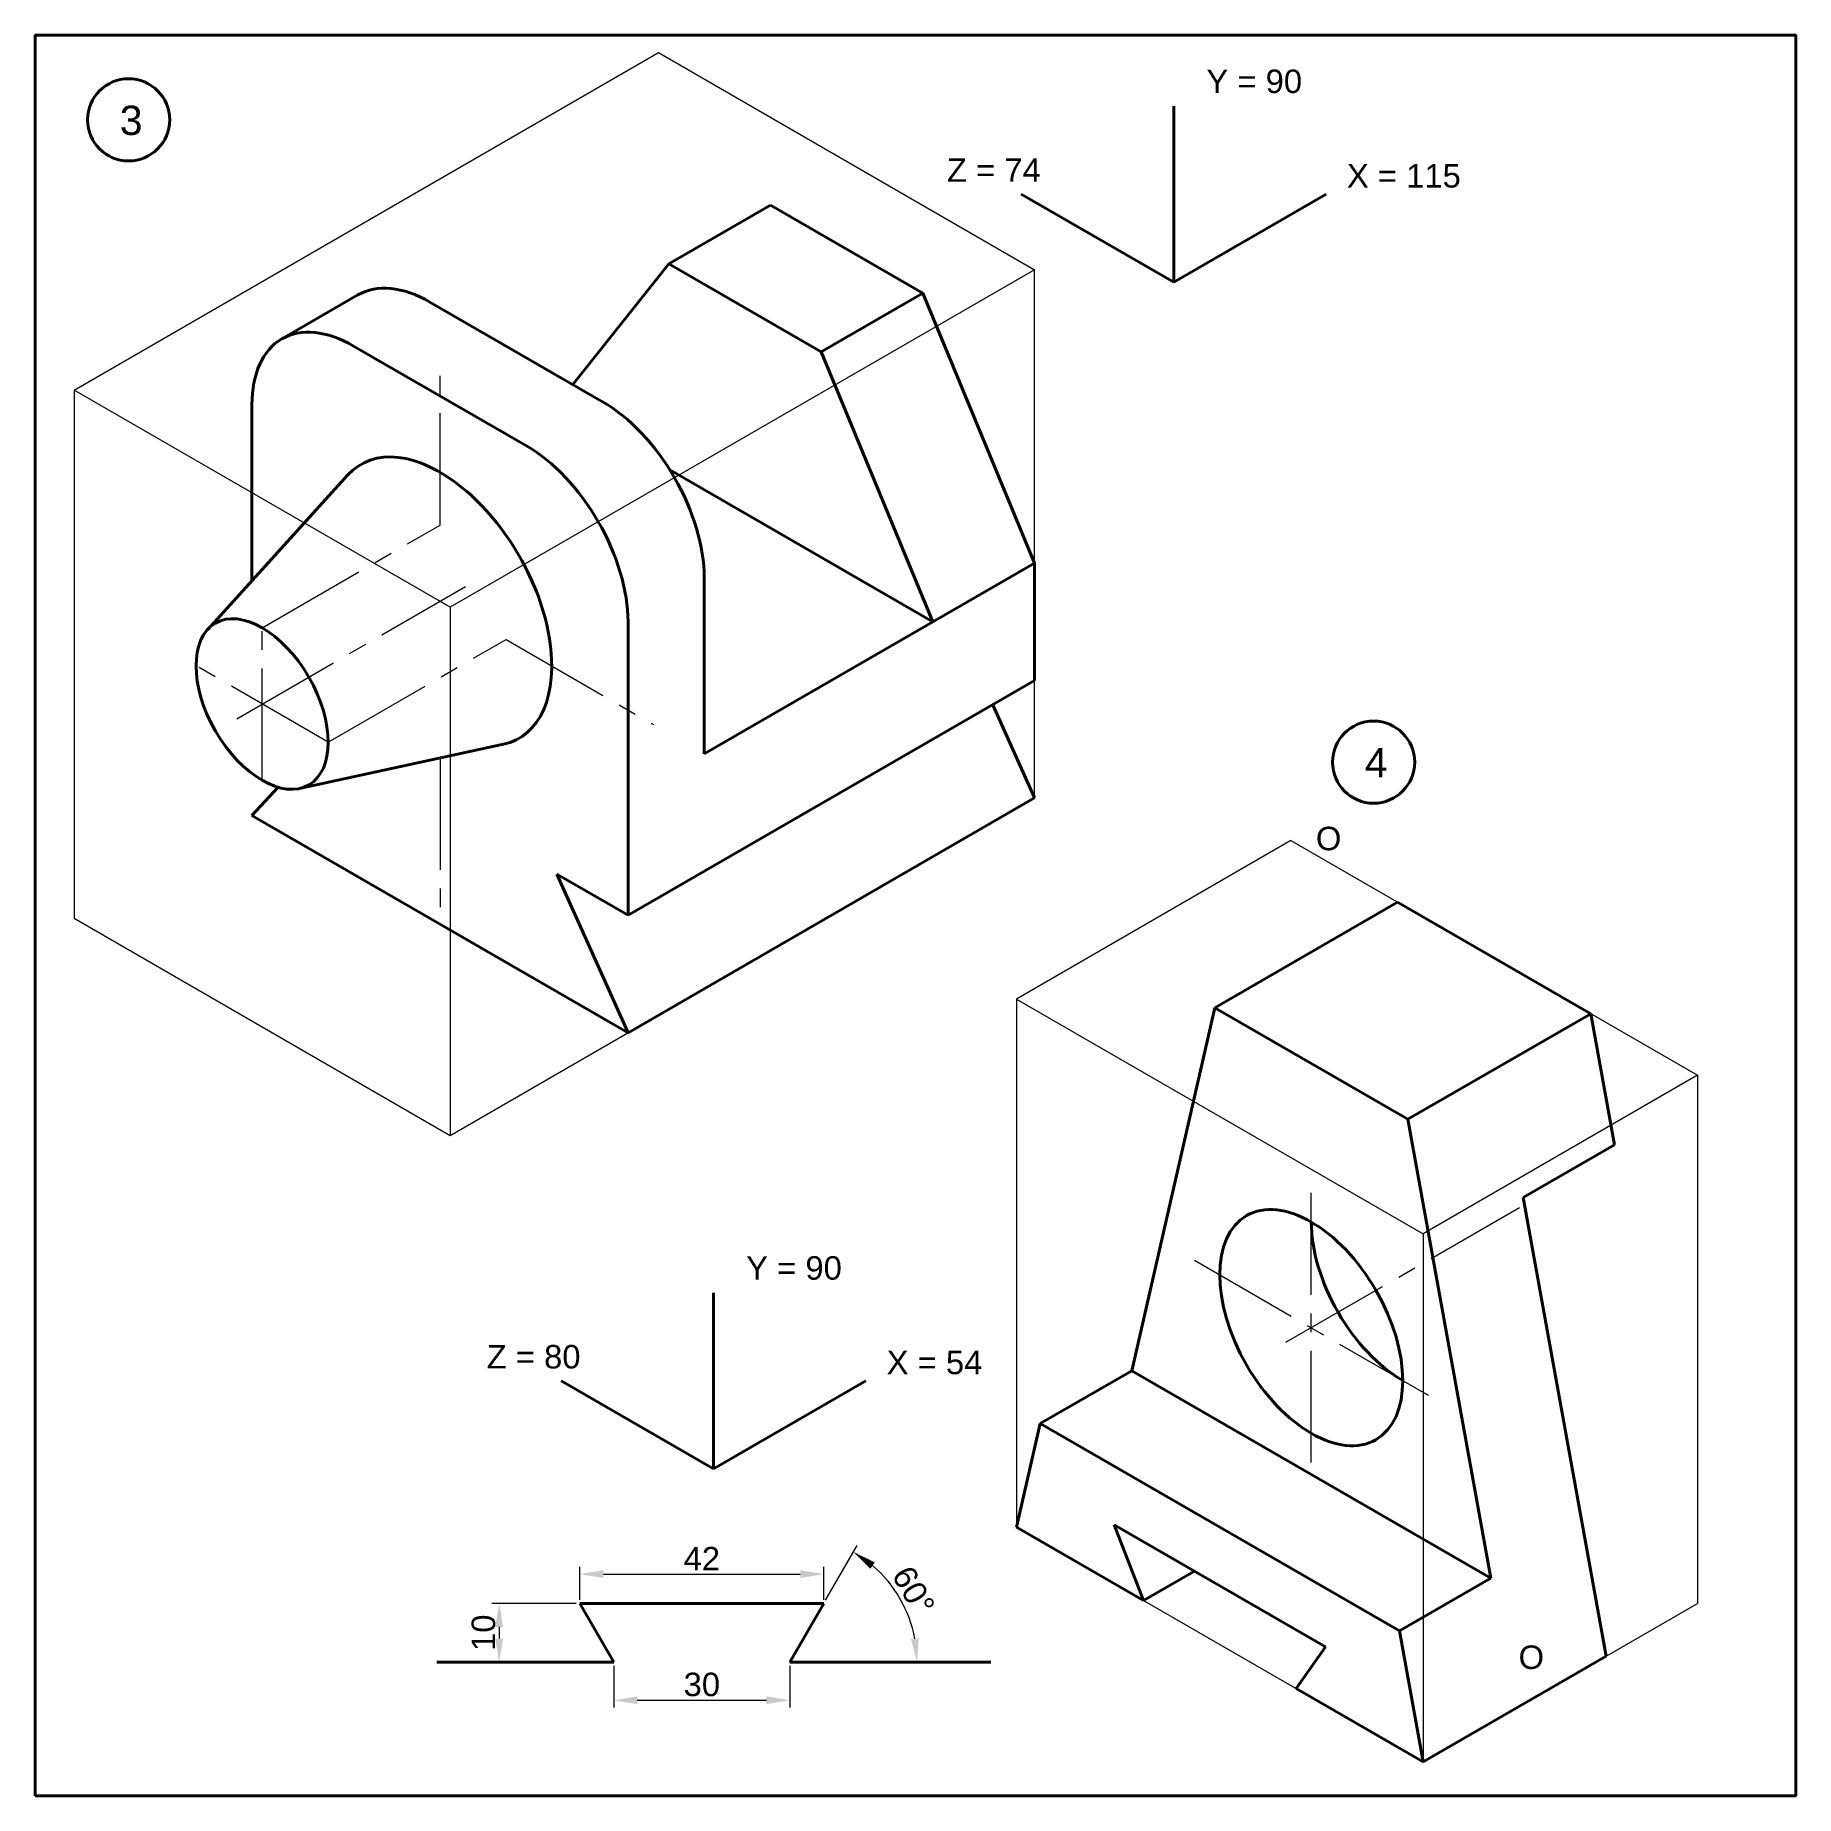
# Model space of a CAD drawing. Header units: millimetres. Extents: x 0 to 2304, y 0 to 1350.
# Drawn here: x 350 to 650, y 1050 to 1350 of the extents above; entities that cross this region are included whole.
import ezdxf

# ---------------------------------------------------------------- set-up
doc = ezdxf.new("R2010")
doc.units = ezdxf.units.MM
doc.linetypes.add('CENTER2', pattern=[28.575, 19.05, -3.175, 3.175, -3.175])
for name, color, linetype, lineweight in [('Centre', 1, 'CENTER2', 20), ('Dim and Hatch', 6, 'Continuous', 20), ('Object', 2, 'Continuous', 40), ('Projection', 5, 'Continuous', 5)]:
    doc.layers.add(name, color=color, linetype=linetype, lineweight=lineweight)
doc.styles.get("Standard").update_dxf_attribs({"font": 'arial.ttf'})
doc.dimstyles.new('ISO-25', dxfattribs={"dimtxt": 4, "dimasz": 4, "dimexe": 1.25, "dimexo": 0.625, "dimtad": 1, "dimtoh": 1, "dimdec": 0, "dimtxsty": 'Standard', "dimcen": 2.5, "dimclrd": 256, "dimclre": 256, "dimclrt": 256, "dimadec": 0, "dimazin": 0, "dimtfac": 1, "dimtdec": 0, "dimtmove": 0, "dimatfit": 2, "dimfxl": 1, "dimlwd": -1, "dimlwe": -1, "dimarcsym": 0})

msp = doc.modelspace()

# ---------------------------------------------------------------- texts
at = {"layer": 'Object'}
for s, p in [('Y = 90', (549.56648, 1340.145498)), ('Z = 74', (505.350374, 1325.017589)), ('X = 115', (573.506696, 1324.041593)), ('Y = 90', (471.143587, 1137.946335)), ('Z = 80', (426.927481, 1122.818426)), ('X = 54', (495.083803, 1121.84243))]:
    msp.add_text(s, height=4, dxfattribs=at).set_placement(p)
at = {"layer": 'Object', "char_height": 5, "attachment_point": 1}
for s, insert in [('3', (364.410885, 1337.998054)), ('4', (576.555509, 1228.547036))]:
    msp.add_mtext_dynamic_manual_height_columns(s, width=42.32929408, gutter_width=25, heights=[0], dxfattribs=dict(at, insert=insert))
at = {"layer": 'Object', "char_height": 2.5, "attachment_point": 1}
for insert in [(58.222207, 1215.119421), (92.763751, 1075.612628)]:
    msp.add_mtext('^I^I^I^I^I^I^I^I^I^I^I^I^I^I^I^I^I^I^I^I^I^I^I^I^I^I^I^I^I^I^I^I^I^I^I^I^I^I^I^I^I^I^I^I^I^I^I^I^I^I^I{\\H1.6x;O}', dxfattribs=dict(at, insert=insert))

# ---------------------------------------------------------------- blocks, each defined once
blk = doc.blocks.new('*D4')
at = {"layer": 'Defpoints', "color": 0, "transparency": 16777216}
for p in [(484.36, 1082.78), (498.95, 1080.19), (478.59, 1072.78), (478.59, 1072.78), (512.86, 1072.78)]:
    blk.add_point(p, dxfattribs=at)
at = {"layer": 'Dim and Hatch', "transparency": 16777216}
blk.add_line((484.67, 1083.32), (490.05, 1092.63), dxfattribs=at)
blk.add_arc((478.59, 1072.78), 21.67, 10.5904, 49.4096, dxfattribs=at)
for points in [[(492.3, 1088.69), (493.07, 1089.78), (489.42, 1091.55)], [(500.55, 1076.82), (499.22, 1076.7), (500.26, 1072.78)]]:
    blk.add_solid(points, dxfattribs=at)
at = {"layer": 'Dim and Hatch', "transparency": 16777216, "insert": (499.66, 1084.95), "char_height": 4, "attachment_point": 5, "rotation": 300}
blk.add_mtext('60°', dxfattribs=at)
blk = doc.blocks.new('*D5')
at = {"layer": 'Defpoints', "color": 0, "transparency": 16777216}
for p in [(448.59, 1072.78), (478.59, 1072.78), (478.59, 1066.28)]:
    blk.add_point(p, dxfattribs=at)
at = {"layer": 'Dim and Hatch', "transparency": 16777216}
for p, q in [((448.59, 1072.16), (448.59, 1065.03)), ((478.59, 1072.16), (478.59, 1065.03)), ((452.59, 1066.28), (474.59, 1066.28))]:
    blk.add_line(p, q, dxfattribs=at)
for points in [[(452.59, 1066.95), (452.59, 1065.61), (448.59, 1066.28)], [(474.59, 1066.95), (474.59, 1065.61), (478.59, 1066.28)]]:
    blk.add_solid(points, dxfattribs=at)
at = {"layer": 'Dim and Hatch', "transparency": 16777216, "insert": (463.59, 1068.95), "char_height": 4, "attachment_point": 5}
blk.add_mtext('30', dxfattribs=at)
blk = doc.blocks.new('*D6')
at = {"layer": 'Defpoints', "color": 0, "transparency": 16777216}
for p in [(442.81, 1082.78), (429.06, 1072.78), (448.59, 1072.78)]:
    blk.add_point(p, dxfattribs=at)
at = {"layer": 'Dim and Hatch', "transparency": 16777216}
for p, q in [((442.19, 1082.78), (427.81, 1082.78)), ((429.06, 1078.78), (429.06, 1076.78)), ((447.96, 1072.78), (427.81, 1072.78))]:
    blk.add_line(p, q, dxfattribs=at)
for points in [[(428.39, 1078.78), (429.73, 1078.78), (429.06, 1082.78)], [(428.39, 1076.78), (429.73, 1076.78), (429.06, 1072.78)]]:
    blk.add_solid(points, dxfattribs=at)
at = {"layer": 'Dim and Hatch', "transparency": 16777216, "insert": (426.39, 1077.78), "char_height": 4, "attachment_point": 5, "rotation": 90}
blk.add_mtext('10', dxfattribs=at)
blk = doc.blocks.new('*D7')
at = {"layer": 'Defpoints', "color": 0, "transparency": 16777216}
for p in [(484.36, 1087.78), (442.81, 1082.78), (484.36, 1082.78)]:
    blk.add_point(p, dxfattribs=at)
at = {"layer": 'Dim and Hatch', "transparency": 16777216}
for p, q in [((442.81, 1083.41), (442.81, 1089.03)), ((484.36, 1083.41), (484.36, 1089.03)), ((446.81, 1087.78), (480.36, 1087.78))]:
    blk.add_line(p, q, dxfattribs=at)
for points in [[(446.81, 1088.44), (446.81, 1087.11), (442.81, 1087.78)], [(480.36, 1088.44), (480.36, 1087.11), (484.36, 1087.78)]]:
    blk.add_solid(points, dxfattribs=at)
at = {"layer": 'Dim and Hatch', "transparency": 16777216, "insert": (463.59, 1090.41), "char_height": 4, "attachment_point": 5}
blk.add_mtext('42', dxfattribs=at)

# ---------------------------------------------------------------- dimensions: what is measured, and where the dimension line sits
at = {"layer": 'Dim and Hatch'}
for base, p1, p2, picture, middle in [((484.35879, 1087.77833), (442.811785, 1082.780263), (484.35879, 1082.780263), '*D7', (463.585288, 1090.411515)), ((478.585288, 1066.280767), (448.585288, 1072.780263), (478.585288, 1072.780263), '*D5', (463.585288, 1068.949423))]:
    dim = msp.add_linear_dim(base=base, p1=p1, p2=p2, dimstyle='ISO-25', dxfattribs=at)
    dim.commit()
    dim.dimension.update_dxf_attribs({"geometry": picture, "text_midpoint": middle})
dim = msp.add_angular_dim_2l(base=(498.949828, 1080.19235), line1=((478.585288, 1072.780263), (512.864054, 1072.780263)), line2=((478.585288, 1072.780263), (484.35879, 1082.780263)), dimstyle='ISO-25', dxfattribs=at)
dim.commit()
dim.dimension.update_dxf_attribs({"geometry": '*D4', "text_midpoint": (499.663292, 1084.949655)})
dim = msp.add_linear_dim(base=(429.058899, 1072.780263), p1=(442.811785, 1082.780263), p2=(448.585288, 1072.780263), angle=90, dimstyle='ISO-25', dxfattribs=at)
dim.commit()
dim.dimension.update_dxf_attribs({"geometry": '*D6', "text_midpoint": (426.391607, 1077.780263)})

# ---------------------------------------------------------------- linework, layer by layer
at = {"layer": 'Centre'}
for p, q in [((418.97566, 1266.534718), (418.97566, 1293.534718)), ((388.664771, 1249.034718), (418.97566, 1266.534718)), ((384.334644, 1233.534718), (423.305787, 1256.034718)), ((388.664771, 1223.034718), (388.664771, 1249.034718)), ((399.923101, 1229.534718), (430.23399, 1247.034718)), ((430.23399, 1247.034718), (455.348727, 1232.534718)), ((399.923101, 1229.534718), (377.406441, 1242.534718)), ((418.97566, 1226.832158), (418.97566, 1198.534718)), ((567.435333, 1106.770528), (567.435333, 1152.770528)), ((563.105206, 1127.270528), (602.942375, 1150.270528)), ((547.516749, 1141.270528), (587.353918, 1118.270528))]:
    msp.add_line(p, q, dxfattribs=at)
at = {"layer": 'Object'}
for p, q in [((544.000277, 1307.893859), (544.000277, 1337.893859)), ((475.267311, 1321.034718), (457.946803, 1311.034718)), ((501.248073, 1306.034718), (475.267311, 1321.034718)), ((544.000277, 1307.893859), (518.019514, 1322.893859)), ((544.000277, 1307.893859), (569.981039, 1322.893859)), ((457.946803, 1311.034718), (441.616038, 1290.463289)), ((457.946803, 1311.034718), (483.927565, 1296.034718)), ((392.119992, 1298.312643), (404.995659, 1305.747632)), ((501.248073, 1306.034718), (483.927565, 1296.034718)), ((501.248073, 1306.034718), (520.300632, 1260.034718)), ((446.688473, 1287.534718), (417.243609, 1304.534718)), ((433.698092, 1280.034718), (404.253228, 1297.034718)), ((483.927565, 1296.034718), (502.980124, 1250.034718)), ((386.93272, 1287.034718), (386.93272, 1257.065161)), ((379.390459, 1248.759196), (403.278427, 1275.06598)), ((458.144912, 1275.92034), (502.980124, 1250.034718)), ((464.008981, 1227.534718), (520.300632, 1260.034718)), ((520.300632, 1240.034718), (520.300632, 1260.034718)), ((464.008981, 1227.534718), (464.008981, 1257.534718)), ((451.0186, 1200.034718), (451.0186, 1250.034718)), ((451.0186, 1200.034718), (520.300632, 1240.034718)), ((520.300632, 1220.034718), (513.168658, 1235.917071)), ((395.047336, 1221.640689), (429.773663, 1229.174884)), ((386.93272, 1217.034718), (391.415005, 1221.840722)), ((451.0186, 1180.034718), (520.300632, 1220.034718)), ((451.0186, 1180.034718), (386.93272, 1217.034718)), ((451.0186, 1180.034718), (438.894244, 1207.034718)), ((438.894244, 1207.034718), (451.0186, 1200.034718)), ((550.980851, 1184.270528), (582.157765, 1202.270528)), ((582.157765, 1202.270528), (615.066731, 1183.270528)), ((550.980851, 1184.270528), (536.835769, 1122.437195)), ((550.980851, 1184.270528), (583.889816, 1165.270528)), ((583.889816, 1165.270528), (615.066731, 1183.270528)), ((615.066731, 1183.270528), (619.108183, 1160.937195)), ((583.889816, 1165.270528), (598.034898, 1087.103862)), ((603.519725, 1151.937195), (619.108183, 1160.937195)), ((603.519725, 1151.937195), (617.664807, 1073.770528)), ((465.577384, 1105.694696), (465.577384, 1135.694696)), ((521.247312, 1113.437195), (536.835769, 1122.437195)), ((536.835769, 1122.437195), (598.034898, 1087.103862)), ((465.577384, 1105.694696), (439.596622, 1120.694696)), ((465.577384, 1105.694696), (491.558146, 1120.694696)), ((521.247312, 1113.437195), (517.20586, 1095.770528)), ((582.44644, 1078.103862), (521.247312, 1113.437195)), ((517.20586, 1095.770528), (538.856495, 1083.270528)), ((533.856497, 1096.157278), (569.837255, 1075.383778)), ((533.856497, 1096.157278), (538.856495, 1083.270528)), ((538.856495, 1083.270528), (547.516749, 1088.270528)), ((582.44644, 1078.103862), (598.034898, 1087.103862)), ((448.585288, 1072.780263), (442.811785, 1082.780263)), ((442.811785, 1082.780263), (484.35879, 1082.780263)), ((478.585288, 1072.780263), (484.35879, 1082.780263)), ((582.44644, 1078.103862), (586.487892, 1055.770528)), ((564.837257, 1068.270528), (569.837255, 1075.383778)), ((448.585288, 1072.780263), (418.410885, 1072.780263)), ((478.585288, 1072.780263), (512.864054, 1072.780263)), ((586.487892, 1055.770528), (617.664807, 1073.770528)), ((586.487892, 1055.770528), (564.837257, 1068.270528))]:
    msp.add_line(p, q, dxfattribs=at)
msp.add_lwpolyline([(350, 1050), (650, 1050), (650, 1350), (350, 1350)], close=True, dxfattribs=at)
for centre in [(365.914915, 1335.582641), (578.059539, 1226.131623)]:
    msp.add_circle(centre, 7, dxfattribs=at)
for centre, major_axis, start_param, end_param in [((417.243609, 1284.534718), (12.247449, -21.213203), 8.6393797974, 9.4248189381), ((404.253228, 1277.034718), (12.247449, -21.213203), 8.6393797974, 10.2101761242), ((446.688473, 1267.534718), (12.247449, -21.213203), 7.0685834706, 8.6393797974), ((418.97566, 1253.534718), (13.472194, -23.334524), 6.100340731, 9.607622537), ((433.698092, 1260.034718), (12.247449, -21.213203), 7.0685834706, 8.6393797974), ((583.023791, 1138.770528), (11.022704, -19.091883), 3.926990817, 5.4977871438)]:
    msp.add_ellipse(centre, major_axis=major_axis, ratio=0.5773502692, start_param=start_param, end_param=end_param, dxfattribs=at)
for centre, major_axis in [((388.664771, 1236.034718), (7.960842, -13.788582)), ((567.435333, 1129.770528), (11.022704, -19.091883))]:
    msp.add_ellipse(centre, major_axis=major_axis, ratio=0.5773502692, dxfattribs=at)
at = {"layer": 'Projection'}
for p, q in [((356.621831, 1289.534718), (456.214752, 1347.034718)), ((456.214752, 1347.034718), (520.300632, 1310.034718)), ((520.300632, 1310.034718), (420.707711, 1252.534718)), ((520.300632, 1220.034718), (520.300632, 1310.034718)), ((420.707711, 1252.534718), (356.621831, 1289.534718)), ((356.621831, 1289.534718), (356.621831, 1199.534718)), ((420.707711, 1252.534718), (420.707711, 1162.534718)), ((420.707711, 1162.534718), (520.300632, 1220.034718)), ((563.971232, 1212.770528), (517.20586, 1185.770528)), ((563.971232, 1212.770528), (633.253264, 1172.770528)), ((356.621831, 1199.534718), (420.707711, 1162.534718)), ((517.20586, 1185.770528), (586.487892, 1145.770528)), ((517.20586, 1185.770528), (517.20586, 1095.770528)), ((633.253264, 1172.770528), (586.487892, 1145.770528)), ((633.253264, 1172.770528), (633.253264, 1082.770528)), ((586.487892, 1145.770528), (586.487892, 1055.770528)), ((517.20586, 1095.770528), (586.487892, 1055.770528)), ((586.487892, 1055.770528), (633.253264, 1082.770528))]:
    msp.add_line(p, q, dxfattribs=at)

msp.set_redraw_order([(e.dxf.handle, doc.entitydb.next_handle()) for e in msp.query("TEXT MTEXT ATTDEF DIMENSION ARC_DIMENSION")])  # texts and dimensions are drawn at this point

doc.saveas('drawing.dxf')
